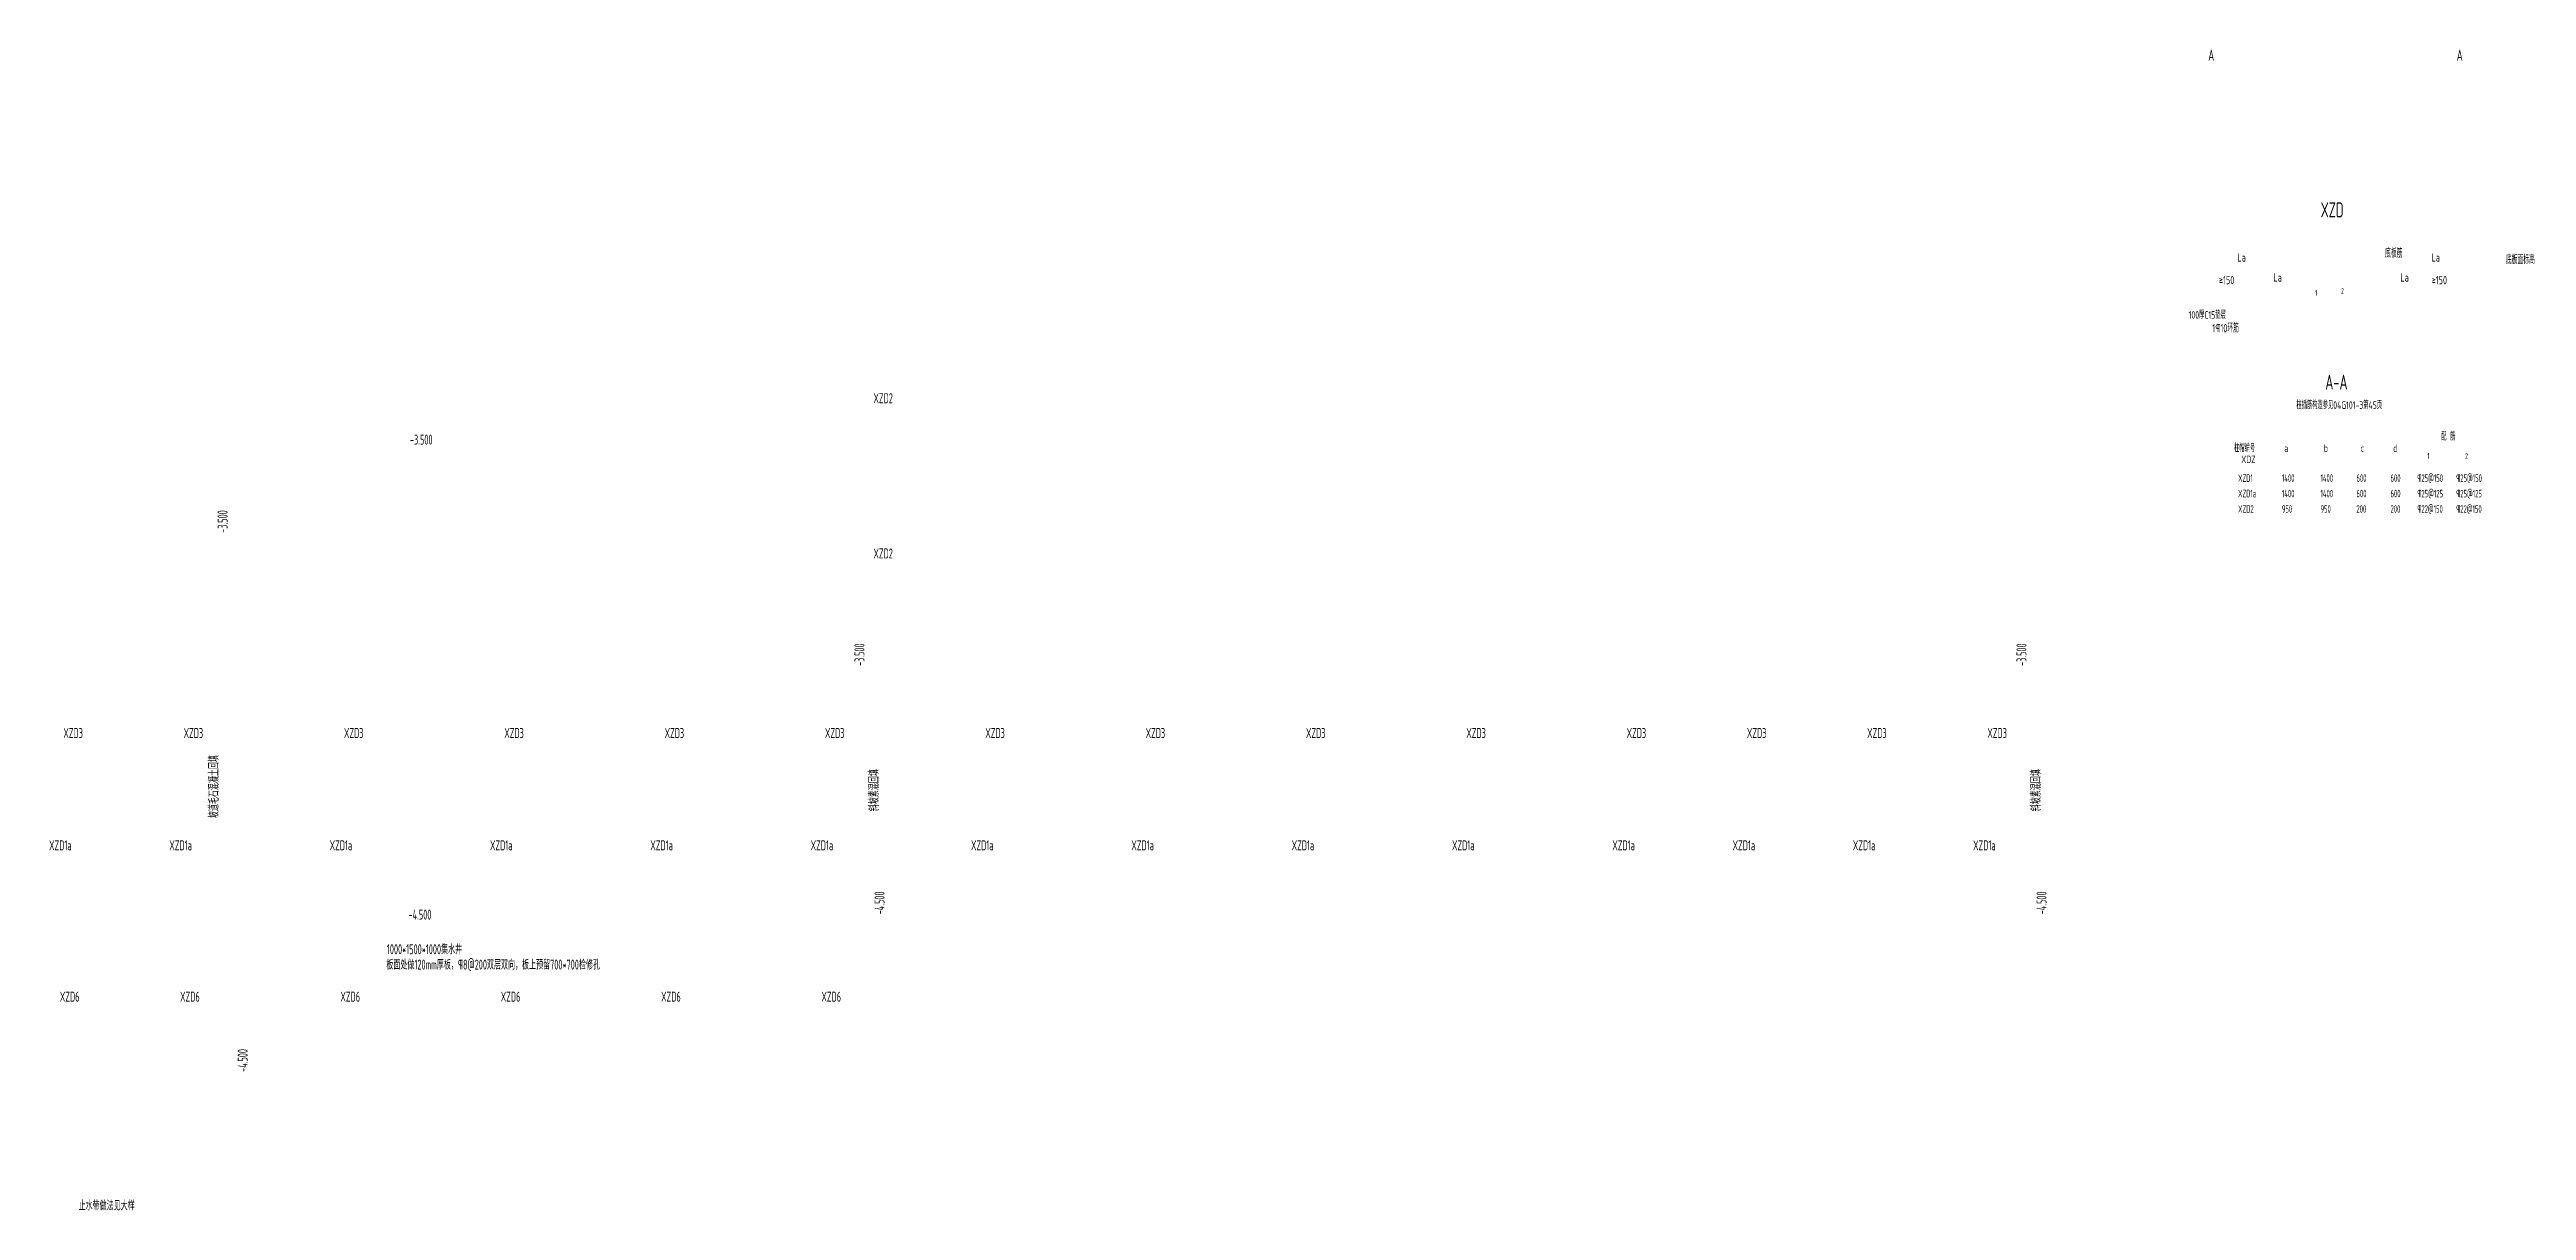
# Model space of a CAD drawing. Extents: x 2468086 to 6957054, y -3413633 to -667223.
# Drawn here: x 5104707 to 5228295, y -893580 to -835638 of the extents above; entities that cross this region are included whole.
import ezdxf

# ---------------------------------------------------------------- set-up
doc = ezdxf.new("R2010")
doc.units = 0
doc.header["$LTSCALE"] = 100
doc.header["$MEASUREMENT"] = 0
doc.layers.get('0').update_dxf_attribs({"linetype": 'CONTINUOUS'})
doc.layers.add('柱编号', color=211, linetype='CONTINUOUS')
doc.styles.add('GB', font='gbxwxt.shx', dxfattribs={"width": 0.7, "height": 500, "bigfont": 'gbhzfs.shx'})

msp = doc.modelspace()

# ---------------------------------------------------------------- texts
at = {"style": 'GB', "width": 0.7}
for s, height, p in [('XZD ', 750, (5218027.9, -844011.8)), ('A-A', 750, (5218259.7, -852611.1)), ('XZD2', 500, (5145819.4, -853289.5)), ('-3.500', 500, (5122690.7, -855355.7)), ('XZD2', 500, (5145819.4, -861039.5)), ('XZD3 ', 500, (5105399.3, -870001.2)), ('XZD3 ', 500, (5111399.3, -870001.2)), ('XZD3 ', 500, (5119399.3, -870001.2)), ('XZD3 ', 500, (5127399.3, -870001.2)), ('XZD3 ', 500, (5135399.3, -870001.2)), ('XZD3 ', 500, (5143399.3, -870001.2)), ('XZD3 ', 500, (5151399.3, -870001.2)), ('XZD3 ', 500, (5159399.3, -870001.2)), ('XZD3 ', 500, (5167399.3, -870001.2)), ('XZD3 ', 500, (5175399.3, -870001.2)), ('XZD3 ', 500, (5183399.3, -870001.2)), ('XZD3 ', 500, (5189399.3, -870001.2)), ('XZD3 ', 500, (5195399.3, -870001.2)), ('XZD3 ', 500, (5201399.3, -870001.2)), ('XZD1a', 500, (5104685.8, -875603.5)), ('XZD1a', 500, (5110685.8, -875603.5)), ('XZD1a', 500, (5118685.8, -875603.5)), ('XZD1a', 500, (5126685.8, -875603.5)), ('XZD1a', 500, (5134685.8, -875603.5)), ('XZD1a', 500, (5142685.8, -875603.5)), ('XZD1a', 500, (5150685.8, -875603.5)), ('XZD1a', 500, (5158685.8, -875603.5)), ('XZD1a', 500, (5166685.8, -875603.5)), ('XZD1a', 500, (5174685.8, -875603.5)), ('XZD1a', 500, (5182685.8, -875603.5)), ('XZD1a', 500, (5188685.8, -875603.5)), ('XZD1a', 500, (5194685.8, -875603.5)), ('XZD1a', 500, (5200685.8, -875603.5)), ('-4.500', 500, (5122619.8, -879062.7)), ('板面处做120mm厚板，¶8@200双层双向，板上预留700*700检修孔', 500, (5121513.4, -881557)), ('1000*1500*1000集水井', 500, (5121538.9, -880791.3)), ('XZD6', 500, (5105222.9, -883159.8)), ('XZD6', 500, (5111222.9, -883159.8)), ('XZD6', 500, (5119222.9, -883159.8)), ('XZD6', 500, (5127222.9, -883159.8)), ('XZD6', 500, (5135222.9, -883159.8)), ('XZD6', 500, (5143222.9, -883159.8)), ('止水带做法见大样', 500, (5106156.5, -893579.4))]:
    msp.add_text(s, height=height, dxfattribs=at).set_placement(p)
at = {"ltscale": 100, "style": 'GB', "width": 0.7}
for s, height, p in [(' La', 412.5, (5213689.8, -846220.4)), ('底板筋', 412.5, (5221242.7, -846022)), (' La', 412.5, (5223371.6, -846220.4)), ('≥150', 412.5, (5212955.5, -847352.4)), (' La', 412.5, (5215482.3, -847219.4)), (' La', 412.5, (5221816.9, -847219.4)), ('≥150', 412.5, (5223569.7, -847352.4)), ('100厚C15垫层', 375, (5211437.8, -849069.1, -1176.1)), ('1¶10环筋', 412.5, (5212619.2, -849753, -1176.1)), ('柱插筋构造参见04G101-3第45页', 375, (5216818, -853573.2, -1176.1))]:
    msp.add_text(s, height=height, dxfattribs=at).set_placement(p)
msp.add_text('底板面标高', height=412.5, rotation=360, dxfattribs=at).set_placement((5227269.1, -846343.2))
at = {"ltscale": 0.1, "style": 'GB'}
for s, height, width, p in [('1', 300, 0.6, (5217754, -847927.9)), ('2', 300, 0.6, (5219050.3, -847834.1)), (' 配 筋', 375, 0.7, (5223866, -855144.4)), ('柱帽编号', 375, 0.7, (5213706.9, -855727.1)), ('XDZ', 375, 0.7, (5214064.2, -856281.1)), ('a', 375, 0.7, (5216213.3, -855721.2)), ('b', 375, 0.7, (5218185.8, -855721.2)), ('c', 375, 0.7, (5220024.6, -855721.2)), ('d', 375, 0.7, (5221647.4, -855721.2)), ('1', 300, 0.6, (5223358.6, -856073.9)), ('2', 300, 0.6, (5225239, -856079.2)), ('XZD1', 375, 0.6, (5213909.2, -857215.2)), ('XZD1a', 375, 0.6, (5213909.2, -857985.2)), ('1400', 375, 0.6, (5216092.9, -857215.2)), ('1400', 375, 0.6, (5216092.9, -857985.2)), ('1400', 375, 0.6, (5218019.3, -857215.2)), ('1400', 375, 0.6, (5218019.3, -857985.2)), ('600', 375, 0.6, (5219812, -857215.2)), ('600', 375, 0.6, (5219812, -857985.2)), ('600', 375, 0.6, (5221512.1, -857215.2)), ('600', 375, 0.6, (5221512.1, -857985.2)), ('¶25@150 ', 375, 0.6, (5222844.3, -857218.2)), ('¶25@125', 375, 0.6, (5222844.3, -857988.2)), ('¶25@150 ', 375, 0.6, (5224784.2, -857218.2)), ('¶25@125', 375, 0.6, (5224784.2, -857988.2)), ('XZD2', 375, 0.6, (5213909.2, -858755.2)), ('950', 375, 0.6, (5216092.9, -858755.2)), ('950', 375, 0.6, (5218019.3, -858755.2)), ('200', 375, 0.6, (5219812, -858755.2)), ('200', 375, 0.6, (5221512.1, -858755.2)), ('¶22@150 ', 375, 0.6, (5222844.3, -858758.2)), ('¶22@150 ', 375, 0.6, (5224784.2, -858758.2))]:
    msp.add_text(s, height=height, dxfattribs=dict(at, width=width)).set_placement(p)
at = {"style": 'GB', "width": 0.7}
for s, p in [('-3.500', (5113593.8, -859758)), ('-3.500', (5145370.2, -866404.5)), ('-3.500', (5203348.8, -866404.5)), ('坡道毛石混凝土回填', (5113148.7, -873999.4)), ('斜坡素混回填', (5146085.3, -873652.6)), ('斜坡素混回填', (5204063.8, -873652.6)), ('-4.500', (5146370.2, -878798.6)), ('-4.500', (5204348.8, -878798.6)), ('-4.500', (5114593.8, -886661.7))]:
    msp.add_text(s, height=500, rotation=90, dxfattribs=at).set_placement(p)
at = {"layer": '柱编号', "color": 70, "style": 'GB', "width": 0.7}
for p in [(5212415.8, -836200.3), (5224815.2, -836200.3)]:
    msp.add_text('A', height=562.5, dxfattribs=at).set_placement(p)

doc.saveas('drawing.dxf')
